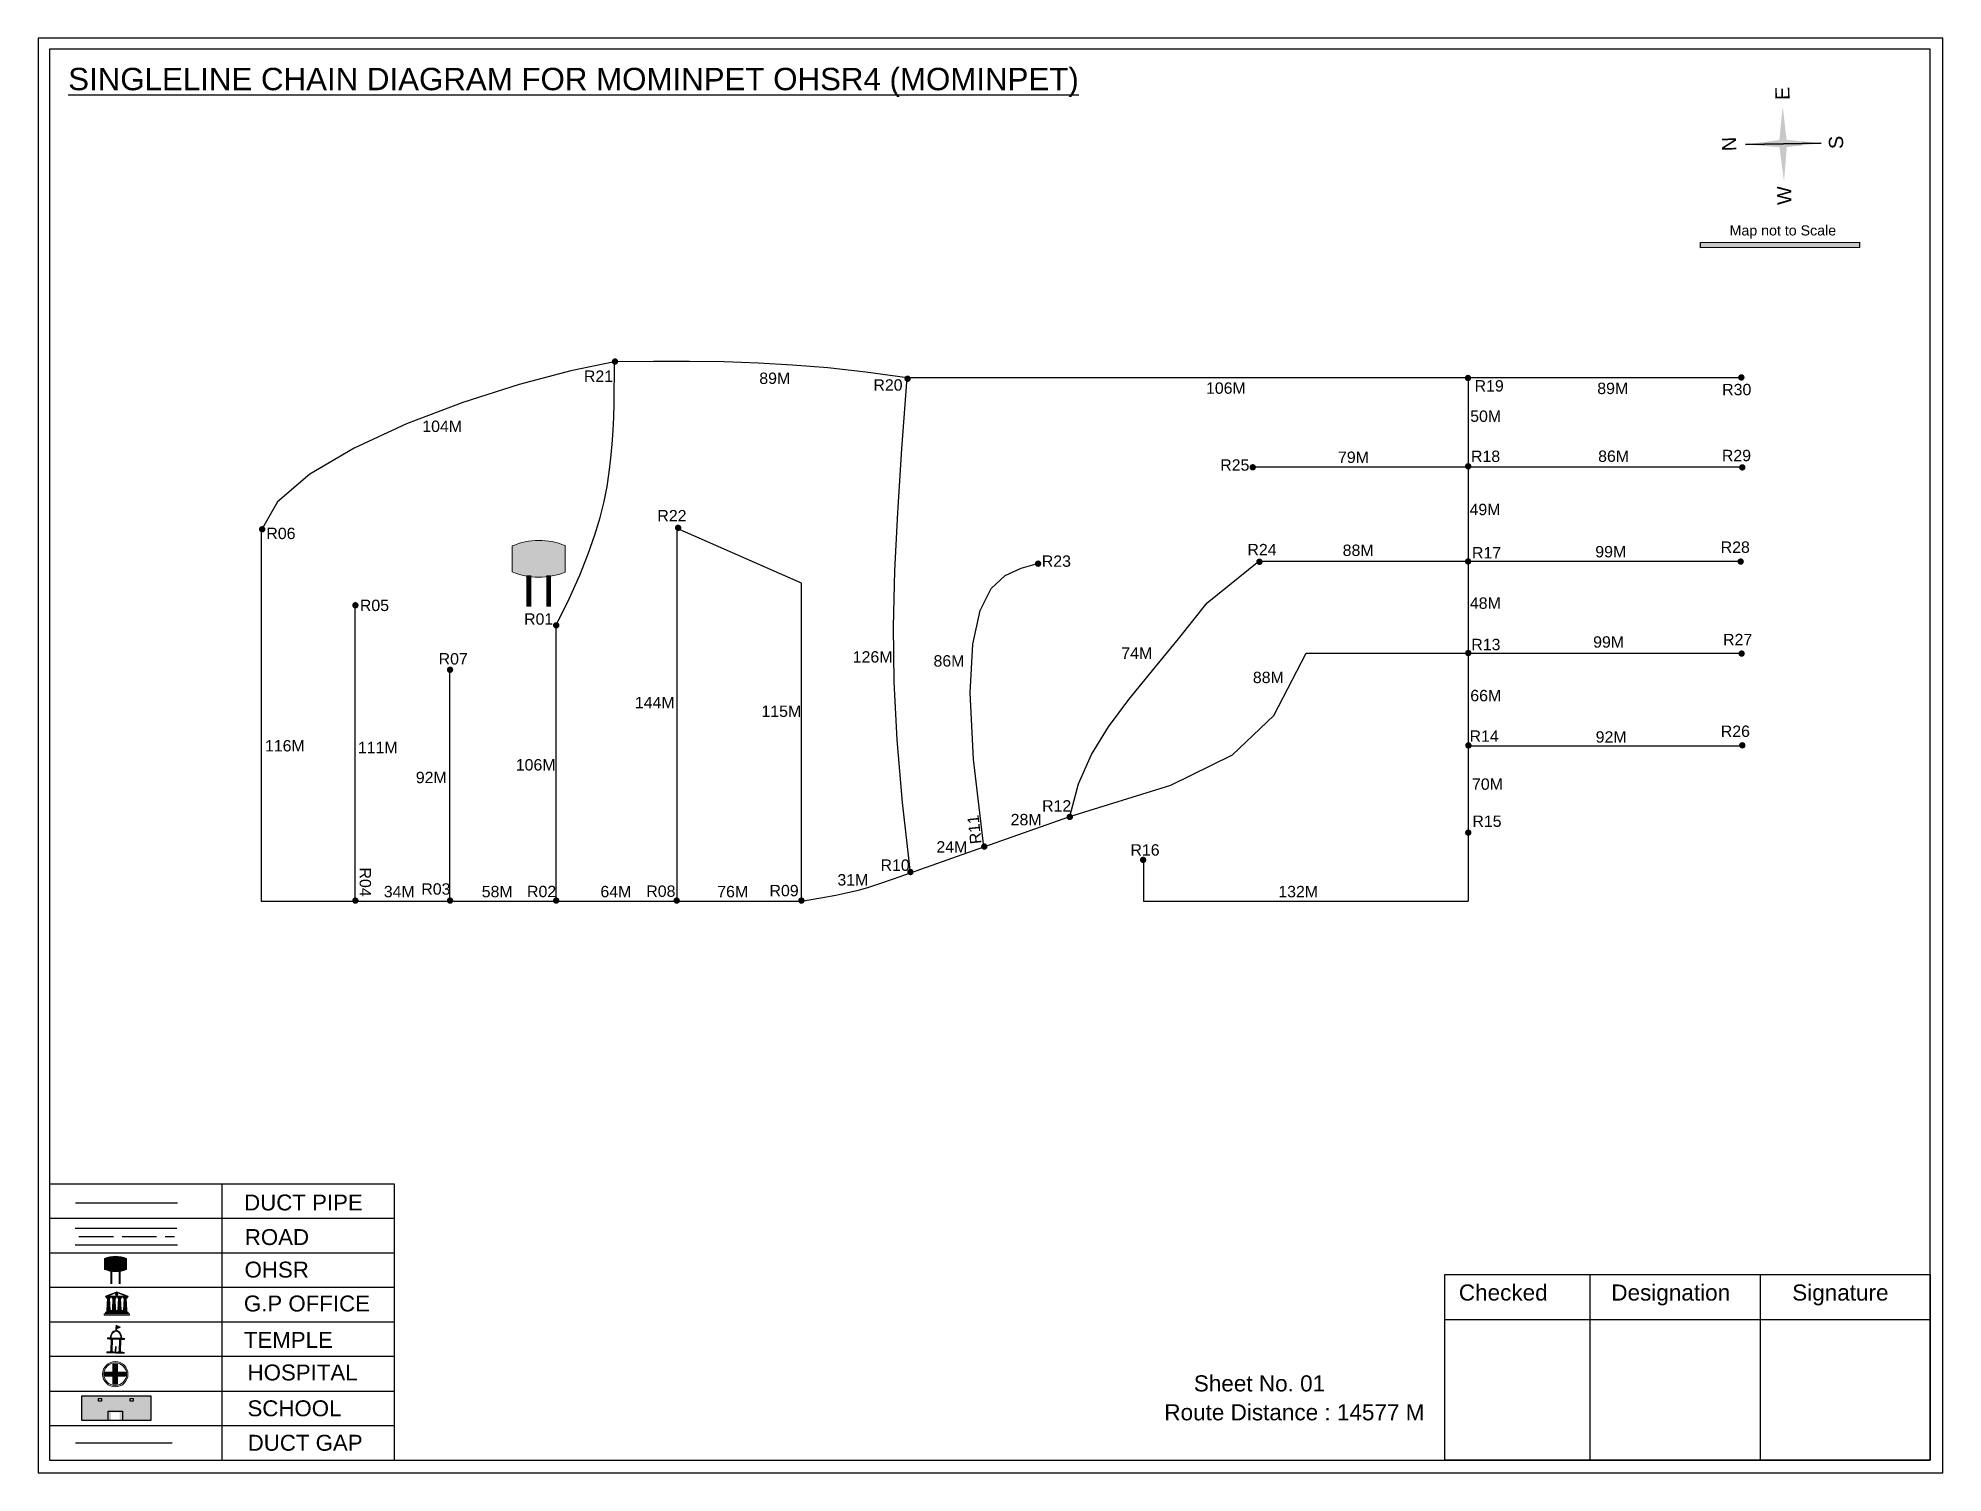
# Model space of a CAD drawing. Header units: inches. Extents: x 1446 to 12099, y 451 to 5049.
# Drawn here: x 1459 to 2123, y 2536 to 3037 of the extents above; entities that cross this region are included whole.
import ezdxf

# ---------------------------------------------------------------- set-up
doc = ezdxf.new("R2010")
doc.units = ezdxf.units.IN
doc.header["$MEASUREMENT"] = 0
doc.linetypes.add('ACAD_ISO02W100', pattern=[15, 12, -3])
doc.layers.add('LANDMARK', color=7, linetype='Continuous')
doc.layers.add('OHT', color=7, linetype='Continuous')
doc.styles.get("Standard").update_dxf_attribs({"font": 'arial.ttf'})

msp = doc.modelspace()

# ---------------------------------------------------------------- texts
at = {"color": 242, "true_color": 0xcd2027}
msp.add_text('%%USINGLELINE CHAIN DIAGRAM FOR MOMINPET OHSR4 (MOMINPET)', height=7.8, dxfattribs=at).set_placement((1469.61, 3018.4))
for s, height, rotation, p in [('E', 4.95, 91.00631, (2069.72, 3015.03)), ('N', 4.95, 91.00631, (2051.13, 2997.18)), ('S', 4.95, 91.00631, (2088.42, 2997.93)), ('W', 4.95, 91.00631, (2070.36, 2978.43)), ('R11', 3.967, 96.24196, (1788.06, 2755.7)), ('R04', 3.967, 270, (1571.22, 2747.3))]:
    msp.add_text(s, height=height, rotation=rotation).set_placement(p)
for s, height, p in [('Map not to Scale', 3.5424, (2048.81, 2967.74)), ('R21', 3.967, (1649.41, 2916.68)), ('89M', 3.967, (1710.54, 2915.96)), ('R20', 3.967, (1750.32, 2913.61)), ('106M', 3.967, (1866.27, 2912.53)), ('R19', 3.967, (1959.91, 2913.31)), ('89M', 3.967, (2002.68, 2912.42)), ('R30', 3.967, (2046.22, 2912.02)), ('104M', 3.967, (1593.06, 2899.2)), ('50M', 3.967, (1958.38, 2902.74)), ('R25', 3.967, (1871.23, 2885.7)), ('79M', 3.967, (1912.29, 2888.4)), ('R18', 3.967, (1958.66, 2888.74)), ('86M', 3.967, (2002.98, 2888.77)), ('R29', 3.967, (2046.12, 2889.01)), ('R22', 3.967, (1675.01, 2868.02)), ('49M', 3.967, (1958.15, 2870.19)), ('R06', 3.967, (1538.69, 2861.84)), ('R23', 3.967, (1809.03, 2852.17)), ('R24', 3.967, (1880.71, 2856.19)), ('88M', 3.967, (1913.92, 2855.96)), ('R17', 3.967, (1959, 2855.09)), ('99M', 3.967, (2001.98, 2855.47)), ('R28', 3.967, (2045.7, 2857.05)), ('R05', 3.967, (1571.3, 2836.75)), ('R01', 3.967, (1628.54, 2831.98)), ('48M', 3.967, (1958.27, 2837.52)), ('126M', 3.967, (1743.12, 2818.78)), ('74M', 3.967, (1836.74, 2820.08)), ('R13', 3.967, (1958.76, 2823.09)), ('99M', 3.967, (2001.24, 2823.98)), ('R27', 3.967, (2046.54, 2824.82)), ('R07', 3.967, (1598.75, 2818.11)), ('86M', 3.967, (1771.28, 2817.38)), ('88M', 3.967, (1882.61, 2811.61)), ('66M', 3.967, (1958.41, 2805.28)), ('144M', 3.967, (1667.18, 2802.86)), ('115M', 3.967, (1711.29, 2799.82)), ('R26', 3.967, (2045.74, 2792.84)), ('116M', 3.967, (1538.21, 2787.79)), ('111M', 3.967, (1570.6, 2787.18)), ('R14', 3.967, (1958.15, 2791.15)), ('92M', 3.967, (2002.12, 2790.85)), ('106M', 3.967, (1625.65, 2781.13)), ('92M', 3.967, (1590.8, 2776.72)), ('70M', 3.967, (1959, 2774.41)), ('R12', 3.967, (1809.13, 2766.82)), ('28M', 3.967, (1798.17, 2762.03)), ('R15', 3.967, (1959.14, 2761.47)), ('24M', 3.967, (1772.29, 2752.52)), ('R10', 3.967, (1752.81, 2746.14)), ('R16', 3.967, (1839.93, 2751.45)), ('31M', 3.967, (1737.77, 2741.02)), ('34M', 3.967, (1579.64, 2736.92)), ('R03', 3.967, (1592.71, 2737.83)), ('58M', 3.967, (1613.78, 2736.92)), ('R02', 3.967, (1629.57, 2736.96)), ('64M', 3.967, (1655.16, 2736.92)), ('R08', 3.967, (1671.14, 2737.06)), ('76M', 3.967, (1695.88, 2736.92)), ('R09', 3.967, (1714.1, 2737.26)), ('132M', 3.967, (1891.48, 2736.92)), ('DUCT PIPE', 5.551, (1530.95, 2627.7)), ('ROAD ', 5.551, (1531.18, 2615.63)), ('OHSR', 5.551, (1531.11, 2604.29)), ('G.P OFFICE', 5.551, (1530.86, 2592.46)), ('Checked', 5.616, (1954.42, 2596.26)), ('Designation', 5.616, (2007.57, 2596.26)), ('Signature', 5.616, (2070.64, 2596.26)), ('TEMPLE', 5.551, (1530.85, 2579.77)), ('HOSPITAL', 5.551, (1532.15, 2568.41)), ('Sheet No. 01', 5.616, (1862.02, 2564.57)), ('SCHOOL', 5.551, (1532.11, 2555.91)), ('Route Distance : 14577 M', 5.616, (1851.74, 2554.49)), ('DUCT GAP', 5.551, (1532.19, 2543.89))]:
    msp.add_text(s, height=height).set_placement(p)

# ---------------------------------------------------------------- blocks, each defined once
blk = doc.blocks.new('OHT')
at = {"linetype": 'Continuous', "lineweight": 0, "true_color": 0x0ffffc}
blk.add_hatch(color=4, dxfattribs=at).paths.add_polyline_path([(0.012, 1), (0, 1, 0.101323), (-0.4, 0.916), (-0.4, 0.525, 0.194075), (0.399, 0.521), (0.399, 0.921, 0.097877)])
at = {"color": 4, "linetype": 'Continuous', "lineweight": 0, "true_color": 0x0ffffc, "flags": 128}
for points in [[(-0.4, 0.525), (-0.4, 0.916)], [(0.399, 0.521), (0.399, 0.921)]]:
    blk.add_lwpolyline(points, dxfattribs=at)
at = {"color": 4, "linetype": 'Continuous', "lineweight": 0, "true_color": 0x0ffffc, "const_width": 0.075, "flags": 128}
for points in [[(-0.15, 0), (-0.15, 0.475)], [(0.15, 0), (0.15, 0.473)]]:
    blk.add_lwpolyline(points, dxfattribs=at)
at = {"color": 4, "linetype": 'Continuous', "lineweight": 0, "true_color": 0x0ffffc}
for centre, radius, start, end in [((0.006, -0.019), 1.019, 67.3109, 113.4711), ((0.004, 1.513), 1.068, 247.7682, 291.7007)]:
    blk.add_arc(centre, radius, start, end, dxfattribs=at)
blk = doc.blocks.new('Government_Office')
at = {"linetype": 'Continuous', "lineweight": 0, "true_color": 0xff0000}
h = blk.add_hatch(color=1, dxfattribs=at)
h.paths.add_polyline_path([(0.44, 0.72), (0.45, 0.75), (0, 0.93), (-0.45, 0.75), (-0.44, 0.72)])
h.paths.add_polyline_path([(0.355, 0.75), (-0.355, 0.75), (0, 0.9)], flags=16)
h.paths.add_polyline_path([(0, 0.778, -1), (0, 0.872, -1)], flags=0)
h = blk.add_hatch(color=1, dxfattribs=at)
edge = h.paths.add_edge_path()
edge.add_arc((0, 0.825), 0.0467, 90, 270)
edge.add_arc((0, 0.825), 0.0467, 270, 450)
for points in [[(-0.5, 0.05), (0.5, 0.05), (0.5, 0), (-0.5, 0)], [(-0.45, 0.075), (-0.45, 0.12), (0.45, 0.12), (0.45, 0.075)], [(-0.4, 0.14), (-0.4, 0.18), (0.4, 0.18), (0.4, 0.14)]]:
    blk.add_hatch(color=1, dxfattribs=at).paths.add_polyline_path(points)
h = blk.add_hatch(color=1, dxfattribs=at)
edge = h.paths.add_edge_path()
edge.add_line((-0.27, 0.195), (-0.295, 0.675))
edge.add_line((-0.295, 0.675), (-0.29, 0.675))
edge.add_arc((-0.278, 0.688), 0.0176, 225.30401, 441.56588)
edge.add_line((-0.275, 0.705), (-0.395, 0.705))
edge.add_arc((-0.392, 0.688), 0.0176, 98.43412, 314.69599)
edge.add_line((-0.38, 0.675), (-0.375, 0.675))
edge.add_line((-0.375, 0.675), (-0.4, 0.195))
edge.add_line((-0.4, 0.195), (-0.27, 0.195))
h = blk.add_hatch(color=1, dxfattribs=at)
edge = h.paths.add_edge_path()
edge.add_line((-0.047, 0.195), (-0.072, 0.675))
edge.add_line((-0.072, 0.675), (-0.067, 0.675))
edge.add_arc((-0.054, 0.688), 0.0176, 225.30401, 441.56588)
edge.add_line((-0.052, 0.705), (-0.172, 0.705))
edge.add_arc((-0.169, 0.688), 0.0176, 98.43412, 314.69599)
edge.add_line((-0.157, 0.675), (-0.152, 0.675))
edge.add_line((-0.152, 0.675), (-0.177, 0.195))
edge.add_line((-0.177, 0.195), (-0.047, 0.195))
h = blk.add_hatch(color=1, dxfattribs=at)
edge = h.paths.add_edge_path()
edge.add_line((0.177, 0.195), (0.152, 0.675))
edge.add_line((0.152, 0.675), (0.157, 0.675))
edge.add_arc((0.169, 0.688), 0.0176, 225.30401, 441.56588)
edge.add_line((0.172, 0.705), (0.052, 0.705))
edge.add_arc((0.054, 0.688), 0.0176, 98.43412, 314.69599)
edge.add_line((0.067, 0.675), (0.072, 0.675))
edge.add_line((0.072, 0.675), (0.047, 0.195))
edge.add_line((0.047, 0.195), (0.177, 0.195))
h = blk.add_hatch(color=1, dxfattribs=at)
edge = h.paths.add_edge_path()
edge.add_line((0.4, 0.195), (0.375, 0.675))
edge.add_line((0.375, 0.675), (0.38, 0.675))
edge.add_arc((0.392, 0.688), 0.0176, 225.30401, 441.56588)
edge.add_line((0.395, 0.705), (0.275, 0.705))
edge.add_arc((0.278, 0.688), 0.0176, 98.43412, 314.69599)
edge.add_line((0.29, 0.675), (0.295, 0.675))
edge.add_line((0.295, 0.675), (0.27, 0.195))
edge.add_line((0.27, 0.195), (0.4, 0.195))
at = {"color": 1, "linetype": 'Continuous', "lineweight": 0, "true_color": 0xff0000, "flags": 128}
for points in [[(-0.45, 0.75), (-0.44, 0.72), (0.44, 0.72), (0.45, 0.75), (0, 0.93)], [(-0.355, 0.75), (0.355, 0.75), (0, 0.9)], [(-0.5, 0.05), (0.5, 0.05), (0.5, 0), (-0.5, 0)], [(-0.45, 0.075), (-0.45, 0.12), (0.45, 0.12), (0.45, 0.075)], [(-0.4, 0.14), (-0.4, 0.18), (0.4, 0.18), (0.4, 0.14)]]:
    blk.add_lwpolyline(points, close=True, dxfattribs=at)
for points in [[(0, 0.872, 1), (0, 0.778, 1)], [(-0.27, 0.195), (-0.295, 0.675), (-0.29, 0.675, 1.379694), (-0.275, 0.705), (-0.395, 0.705, 1.379694), (-0.38, 0.675), (-0.375, 0.675), (-0.4, 0.195)], [(-0.047, 0.195), (-0.072, 0.675), (-0.067, 0.675, 1.379694), (-0.052, 0.705), (-0.172, 0.705, 1.379694), (-0.157, 0.675), (-0.152, 0.675), (-0.177, 0.195)], [(0.177, 0.195), (0.152, 0.675), (0.157, 0.675, 1.379694), (0.172, 0.705), (0.052, 0.705, 1.379694), (0.067, 0.675), (0.072, 0.675), (0.047, 0.195)], [(0.4, 0.195), (0.375, 0.675), (0.38, 0.675, 1.379694), (0.395, 0.705), (0.275, 0.705, 1.379694), (0.29, 0.675), (0.295, 0.675), (0.27, 0.195)]]:
    blk.add_lwpolyline(points, format="xyb", close=True, dxfattribs=at)
blk = doc.blocks.new('Temple')
at = {"linetype": 'Continuous', "lineweight": 0, "true_color": 0xff0000}
h = blk.add_hatch(color=1, dxfattribs=at)
edge = h.paths.add_edge_path()
edge.add_line((0.175, 0.49), (0.225, 0.49))
edge.add_line((0.225, 0.49), (0.225, 0.497))
edge.add_line((0.225, 0.497), (0.307, 0.497))
edge.add_line((0.307, 0.497), (0.307, 0.533))
edge.add_line((0.307, 0.533), (0.257, 0.533))
edge.add_line((0.257, 0.533), (0.257, 0.54))
edge.add_line((0.257, 0.54), (0.2, 0.54))
edge.add_spline(control_points=[(0.2, 0.54), (0.2, 0.589), (0.19, 0.638), (0.142, 0.743), (0.092, 0.79), (0.027, 0.805), (0.02, 0.806), (0.012, 0.806)], knot_values=[4.712389, 4.712389, 4.712389, 4.712389, 5.278166, 5.278166, 6.117402, 6.117402, 6.223801, 6.223801, 6.223801, 6.223801], degree=3, periodic=0)
edge.add_line((0.012, 0.806), (0.012, 0.79))
edge.add_line((0.012, 0.79), (-0.012, 0.79))
edge.add_line((-0.012, 0.79), (-0.012, 0.806))
edge.add_spline(control_points=[(-0.012, 0.806), (-0.055, 0.802), (-0.096, 0.781), (-0.171, 0.699), (-0.197, 0.628), (-0.2, 0.55), (-0.2, 0.545), (-0.2, 0.54)], knot_values=[6.343965, 6.343965, 6.343965, 6.343965, 6.956638, 6.956638, 7.795874, 7.795874, 7.853982, 7.853982, 7.853982, 7.853982], degree=3, periodic=0)
edge.add_line((-0.2, 0.54), (-0.257, 0.54))
edge.add_line((-0.257, 0.54), (-0.257, 0.533))
edge.add_line((-0.257, 0.533), (-0.307, 0.533))
edge.add_line((-0.307, 0.533), (-0.307, 0.497))
edge.add_line((-0.307, 0.497), (-0.225, 0.497))
edge.add_line((-0.225, 0.497), (-0.225, 0.49))
edge.add_line((-0.225, 0.49), (-0.175, 0.49))
edge.add_line((-0.175, 0.49), (-0.175, 0.07))
edge.add_arc((-0.205, 0.07), 0.03, -90, 0, ccw=False)
edge.add_line((-0.205, 0.04), (-0.257, 0.04))
edge.add_line((-0.257, 0.04), (-0.257, 0.033))
edge.add_line((-0.257, 0.033), (-0.307, 0.033))
edge.add_line((-0.307, 0.033), (-0.307, 0))
edge.add_line((-0.307, 0), (0.307, 0))
edge.add_line((0.307, 0), (0.307, 0.033))
edge.add_line((0.307, 0.033), (0.257, 0.033))
edge.add_line((0.257, 0.033), (0.257, 0.04))
edge.add_line((0.257, 0.04), (0.205, 0.04))
edge.add_arc((0.205, 0.07), 0.03, 180, 270, ccw=False)
edge.add_line((0.175, 0.07), (0.175, 0.49))
h.paths.add_polyline_path([(0.125, 0.07, -0.414214), (0.095, 0.04), (0.05, 0.04), (0.05, 0.033), (-0.05, 0.033), (-0.05, 0.04), (-0.095, 0.04, -0.414214), (-0.125, 0.07), (-0.125, 0.497), (0.125, 0.497)], flags=16)
edge = h.paths.add_edge_path(flags=16)
edge.add_ellipse((0, 0.54), major_axis=(0, 0.242), ratio=0.722808, start_angle=270, end_angle=450, ccw=False)
edge.add_line((0.175, 0.54), (-0.175, 0.54))
h.paths.add_polyline_path([(0.012, 0.23), (0.012, 0.07), (-0.012, 0.07), (-0.012, 0.23)], flags=0)
h = blk.add_hatch(color=1, dxfattribs=at)
edge = h.paths.add_edge_path()
edge.add_line((0.012, 0.857), (0, 0.85))
edge.add_line((0, 0.85), (-0.003, 0.925))
edge.add_line((-0.003, 0.925), (-0.012, 0.925))
edge.add_line((-0.012, 0.925), (-0.012, 0.806))
edge.add_spline(control_points=[(-0.012, 0.806), (-0.004, 0.807), (0.004, 0.807), (0.012, 0.806)], knot_values=[6.223801, 6.223801, 6.223801, 6.223801, 6.343965, 6.343965, 6.343965, 6.343965], degree=3, periodic=0)
edge.add_line((0.012, 0.806), (0.012, 0.857))
h = blk.add_hatch(color=1, dxfattribs=at)
edge = h.paths.add_edge_path()
edge.add_line((0.012, 0.79), (0.012, 0.806))
edge.add_spline(control_points=[(0.012, 0.806), (0.004, 0.807), (-0.004, 0.807), (-0.012, 0.806)], knot_values=[6.223801, 6.223801, 6.223801, 6.223801, 6.343965, 6.343965, 6.343965, 6.343965], degree=3, periodic=0)
edge.add_line((-0.012, 0.806), (-0.012, 0.79))
edge.add_line((-0.012, 0.79), (0.012, 0.79))
at = {"linetype": 'Continuous', "lineweight": 0, "true_color": 0xe66000}
blk.add_hatch(color=32, dxfattribs=at).paths.add_polyline_path([(-0.006, 1), (0.147, 0.931), (0, 0.85)])
at = {"color": 1, "linetype": 'Continuous', "lineweight": 0, "true_color": 0xff0000, "flags": 128}
for points in [[(0.012, 0.925), (-0.012, 0.925), (-0.012, 0.79), (0.012, 0.79)], [(0.012, 0.23), (-0.012, 0.23), (-0.012, 0.07), (0.012, 0.07)]]:
    blk.add_lwpolyline(points, close=True, dxfattribs=at)
at = {"color": 32, "linetype": 'Continuous', "lineweight": 0, "true_color": 0xe66000, "flags": 128}
blk.add_lwpolyline([(-0.006, 1), (0.147, 0.931), (0, 0.85), (-0.006, 1)], dxfattribs=at)
at = {"color": 1, "linetype": 'Continuous', "lineweight": 0, "true_color": 0xff0000, "flags": 128}
blk.add_lwpolyline([(0.2, 0.54), (0.257, 0.54), (0.257, 0.533), (0.307, 0.533), (0.307, 0.497), (0.225, 0.497), (0.225, 0.49), (0.175, 0.49), (0.175, 0.07, 0.414214), (0.205, 0.04), (0.257, 0.04), (0.257, 0.033), (0.307, 0.033), (0.307, 0), (-0.307, 0), (-0.307, 0.033), (-0.257, 0.033), (-0.257, 0.04), (-0.205, 0.04, 0.414214), (-0.175, 0.07), (-0.175, 0.49), (-0.225, 0.49), (-0.225, 0.497), (-0.307, 0.497), (-0.307, 0.533), (-0.257, 0.533), (-0.257, 0.54), (-0.2, 0.54)], format="xyb", dxfattribs=at)
blk.add_lwpolyline([(-0.175, 0.54), (0.175, 0.54)], dxfattribs=at)
blk.add_lwpolyline([(0.125, 0.497), (0.125, 0.07, -0.414214), (0.095, 0.04), (0.05, 0.04), (0.05, 0.033), (-0.05, 0.033), (-0.05, 0.04), (-0.095, 0.04, -0.414214), (-0.125, 0.07), (-0.125, 0.497)], format="xyb", close=True, dxfattribs=at)
at = {"color": 1, "linetype": 'Continuous', "lineweight": 0, "true_color": 0xff0000}
blk.add_ellipse((0, 0.54), major_axis=(0, 0.242), ratio=0.722808, start_param=4.712389, end_param=7.853982, dxfattribs=at)
blk.add_open_spline([(0.2, 0.54), (0.2, 0.589), (0.19, 0.638), (0.142, 0.743), (0.092, 0.79), (-0.023, 0.816), (-0.085, 0.794), (-0.171, 0.699), (-0.197, 0.628), (-0.2, 0.55), (-0.2, 0.545), (-0.2, 0.54)], degree=3, knots=[4.712389, 4.712389, 4.712389, 4.712389, 5.278166, 5.278166, 6.117402, 6.117402, 6.956638, 6.956638, 7.795874, 7.795874, 7.853982, 7.853982, 7.853982, 7.853982], dxfattribs=at)
blk = doc.blocks.new('*U21')
at = {"color": 0, "linetype": 'ACAD_ISO02W100', "transparency": 16777216}
blk.add_line((-16.47, 0), (16.78, 0), dxfattribs=at)
blk = doc.blocks.new('Hospital')
at = {"linetype": 'Continuous', "lineweight": 0, "true_color": 0x000000}
h = blk.add_hatch(color=18, dxfattribs=at)
h.paths.add_polyline_path([(-0.5, 0, 1), (0.5, 0, 1)])
h.paths.add_polyline_path([(0.446, 0, -1), (-0.446, 0, -1)], flags=16)
at = {"linetype": 'Continuous', "true_color": 0xff0000}
blk.add_hatch(color=1, dxfattribs=at).paths.add_polyline_path([(-0.394, 0.08), (-0.08, 0.08), (-0.08, 0.394), (0.08, 0.394), (0.08, 0.08), (0.394, 0.08), (0.394, -0.08), (0.08, -0.08), (0.08, -0.394), (-0.08, -0.394), (-0.08, -0.08), (-0.394, -0.08)])
at = {"color": 1, "linetype": 'Continuous', "true_color": 0xff0000, "flags": 128}
blk.add_lwpolyline([(-0.394, 0.08), (-0.08, 0.08), (-0.08, 0.394), (0.08, 0.394), (0.08, 0.08), (0.394, 0.08), (0.394, -0.08), (0.08, -0.08), (0.08, -0.394), (-0.08, -0.394), (-0.08, -0.08), (-0.394, -0.08)], close=True, dxfattribs=at)
at = {"color": 18, "linetype": 'Continuous', "lineweight": 0, "true_color": 0x000000}
for radius in [0.5, 0.446]:
    blk.add_circle((0, 0), radius, dxfattribs=at)

# ---------------------------------------------------------------- hatches: boundary and pattern name
at = {"true_color": 0x0093dd}
h = msp.add_hatch(color=142, dxfattribs=at)
h.dxf.hatch_style = 1
h.paths.add_polyline_path([(2038.63, 2965.24), (2038.63, 2963.39), (2094.14, 2963.52), (2094.14, 2965.36)])
at = {"ltscale": 0.5}
h = msp.add_hatch(color=5, dxfattribs=at)
h.dxf.hatch_style = 1
h.paths.add_polyline_path([(1661.36, 2923.77, 1), (1659.12, 2923.77, 1)])
h = msp.add_hatch(color=5, dxfattribs=at)
h.dxf.hatch_style = 1
h.paths.add_polyline_path([(1763.36, 2917.77, 1), (1761.12, 2917.77, 1)])
h = msp.add_hatch(color=5, dxfattribs=at)
h.dxf.hatch_style = 1
h.paths.add_polyline_path([(1958.74, 2918.03, 1), (1956.5, 2918.03, 1)])
h = msp.add_hatch(color=5, dxfattribs=at)
h.dxf.hatch_style = 1
h.paths.add_polyline_path([(2054.03, 2918.22, 1), (2051.79, 2918.22, 1)])
h = msp.add_hatch(color=5, dxfattribs=at)
h.dxf.hatch_style = 1
h.paths.add_polyline_path([(1883.7, 2886.89, 1), (1881.45, 2886.89, 1)])
h = msp.add_hatch(color=5, dxfattribs=at)
h.dxf.hatch_style = 1
h.paths.add_polyline_path([(1958.8, 2887.24, 1), (1956.55, 2887.24, 1)])
h = msp.add_hatch(color=5, dxfattribs=at)
h.dxf.hatch_style = 1
h.paths.add_polyline_path([(2054.35, 2886.85, 1), (2052.11, 2886.85, 1)])
h = msp.add_hatch(color=5, dxfattribs=at)
h.dxf.hatch_style = 1
h.paths.add_polyline_path([(1538.36, 2865.27, 1), (1536.12, 2865.27, 1)])
h = msp.add_hatch(color=5, dxfattribs=at)
h.dxf.hatch_style = 1
h.paths.add_polyline_path([(1683.36, 2865.77, 1), (1681.12, 2865.77, 1)])
h = msp.add_hatch(color=5, dxfattribs=at)
h.dxf.hatch_style = 1
h.paths.add_polyline_path([(1808.86, 2853.27, 1), (1806.62, 2853.27, 1)])
h = msp.add_hatch(color=5, dxfattribs=at)
h.dxf.hatch_style = 1
h.paths.add_polyline_path([(1886.02, 2853.93, 1), (1883.77, 2853.93, 1)])
h = msp.add_hatch(color=5, dxfattribs=at)
h.dxf.hatch_style = 1
h.paths.add_polyline_path([(1958.77, 2854.05, 1), (1956.53, 2854.05, 1)])
h = msp.add_hatch(color=5, dxfattribs=at)
h.dxf.hatch_style = 1
h.paths.add_polyline_path([(2053.79, 2854.01, 1), (2051.55, 2854.01, 1)])
h = msp.add_hatch(color=5, dxfattribs=at)
h.dxf.hatch_style = 1
h.paths.add_polyline_path([(1570.86, 2838.77, 1), (1568.62, 2838.77, 1)])
h = msp.add_hatch(color=5, dxfattribs=at)
h.dxf.hatch_style = 1
h.paths.add_polyline_path([(1640.86, 2831.77, 1), (1638.62, 2831.77, 1)])
h = msp.add_hatch(color=5, dxfattribs=at)
h.dxf.hatch_style = 1
h.paths.add_polyline_path([(1958.84, 2822.11, 1), (1956.59, 2822.11, 1)])
h = msp.add_hatch(color=5, dxfattribs=at)
h.dxf.hatch_style = 1
h.paths.add_polyline_path([(2054.12, 2821.92, 1), (2051.88, 2821.92, 1)])
h = msp.add_hatch(color=5, dxfattribs=at)
h.dxf.hatch_style = 1
h.paths.add_polyline_path([(1603.86, 2816.27, 1), (1601.62, 2816.27, 1)])
h = msp.add_hatch(color=5, dxfattribs=at)
h.dxf.hatch_style = 1
h.paths.add_polyline_path([(1958.88, 2789.87, 1), (1956.63, 2789.87, 1)])
h = msp.add_hatch(color=5, dxfattribs=at)
h.dxf.hatch_style = 1
h.paths.add_polyline_path([(2054.36, 2789.92, 1), (2052.11, 2789.92, 1)])
h = msp.add_hatch(color=5, dxfattribs=at)
h.dxf.hatch_style = 1
h.paths.add_polyline_path([(1819.92, 2764.95, 1), (1817.67, 2764.95, 1)])
h = msp.add_hatch(color=5, dxfattribs=at)
h.dxf.hatch_style = 1
h.paths.add_polyline_path([(1958.81, 2759.48, 1), (1956.57, 2759.48, 1)])
h = msp.add_hatch(color=5, dxfattribs=at)
h.dxf.hatch_style = 1
h.paths.add_polyline_path([(1790.11, 2754.62, 1), (1787.86, 2754.62, 1)])
h = msp.add_hatch(color=5, dxfattribs=at)
h.dxf.hatch_style = 1
h.paths.add_polyline_path([(1845.48, 2749.97, 1), (1843.24, 2749.97, 1)])
h = msp.add_hatch(color=5, dxfattribs=at)
h.dxf.hatch_style = 1
h.paths.add_polyline_path([(1764.34, 2745.71, 1), (1762.1, 2745.71, 1)])
h = msp.add_hatch(color=5, dxfattribs=at)
h.dxf.hatch_style = 1
h.paths.add_polyline_path([(1570.86, 2735.77, 1), (1568.62, 2735.77, 1)])
h = msp.add_hatch(color=5, dxfattribs=at)
h.dxf.hatch_style = 1
h.paths.add_polyline_path([(1603.86, 2735.77, 1), (1601.62, 2735.77, 1)])
h = msp.add_hatch(color=5, dxfattribs=at)
h.dxf.hatch_style = 1
h.paths.add_polyline_path([(1640.86, 2735.77, 1), (1638.62, 2735.77, 1)])
h = msp.add_hatch(color=5, dxfattribs=at)
h.dxf.hatch_style = 1
h.paths.add_polyline_path([(1682.86, 2735.77, 1), (1680.62, 2735.77, 1)])
h = msp.add_hatch(color=5, dxfattribs=at)
h.dxf.hatch_style = 1
h.paths.add_polyline_path([(1726.36, 2735.77, 1), (1724.12, 2735.77, 1)])
at = {"true_color": 0xc8c92d}
h = msp.add_hatch(color=52, dxfattribs=at)
h.dxf.hatch_style = 1
h.paths.add_polyline_path([(1479.16, 2563.06), (1474.39, 2563.06), (1474.39, 2554.48), (1479.16, 2554.48)])
h.paths.add_polyline_path([(1498.38, 2563.06), (1493.61, 2563.06), (1493.61, 2554.48), (1498.38, 2554.48)])
at = {"true_color": 0x22346e}
h = msp.add_hatch(color=159, dxfattribs=at)
h.dxf.hatch_style = 1
h.paths.add_polyline_path([(1493.61, 2563.06), (1479.16, 2563.06), (1479.16, 2554.48), (1484.58, 2554.48), (1484.58, 2557.29), (1487.56, 2557.29), (1487.56, 2554.48), (1493.61, 2554.48)])
h.paths.add_polyline_path([(1481.22, 2561.15), (1480.16, 2561.15), (1480.16, 2562.12), (1481.22, 2562.12)], flags=16)
h.paths.add_polyline_path([(1491.18, 2561.15), (1491.18, 2562.12), (1492.24, 2562.12), (1492.24, 2561.15)], flags=16)

# ---------------------------------------------------------------- linework, layer by layer
for p, q in [((2080.7, 2999.94), (2054.4, 2999.48)), ((2054.4, 2999.48), (2080.7, 2999.94)), ((2080.7, 2999.94), (2054.4, 2999.48)), ((2067.57, 2999.71), (2080.7, 2999.94)), ((1523.18, 2636.86), (1523.18, 2540.64)), ((1583.32, 2624.83), (1463.04, 2624.83)), ((1472.05, 2621.51), (1507.54, 2621.51)), ((1583.32, 2612.81), (1463.04, 2612.81)), ((1472.05, 2615.7), (1507.72, 2615.7)), ((1583.32, 2600.78), (1463.04, 2600.78)), ((1583.32, 2588.75), (1463.04, 2588.75)), ((1583.32, 2576.72), (1463.04, 2576.72)), ((1463.04, 2564.7), (1583.32, 2564.7)), ((1463.04, 2552.67), (1583.32, 2552.67)), ((1463.04, 2542.11), (1463.04, 2541.18)), ((1463.04, 2541.18), (1463.04, 2540.64))]:
    msp.add_line(p, q)
at = {"color": 1}
msp.add_line((2054.4, 2999.48), (2067.56, 2999.71), dxfattribs=at)
at = {"color": 5}
for p, q in [((1957.68, 2918.13), (1957.68, 2735.56)), ((1882.6, 2887), (2053.03, 2887)), ((1536.93, 2864.87), (1536.93, 2735.56)), ((1681.93, 2735.56), (1681.93, 2865.49)), ((1725.28, 2846.42), (1681.93, 2865.49)), ((1725.28, 2735.56), (1725.28, 2846.42)), ((1569.68, 2735.56), (1569.68, 2839.27)), ((1602.7, 2735.56), (1602.7, 2816.41)), ((1957.68, 2789.76), (2053.03, 2789.76))]:
    msp.add_line(p, q, dxfattribs=at)
at = {"color": 242, "true_color": 0xcd2027}
for p, q in [((2000.12, 2605.36), (2000.12, 2540.59)), ((2059.47, 2605.36), (2059.47, 2540.59)), ((1949.59, 2589.67), (2118.68, 2589.67))]:
    msp.add_line(p, q, dxfattribs=at)
for points in [[(1459.12, 3036.58), (1459.12, 2536.15), (2123.17, 2536.15), (2123.17, 3036.58)], [(1463.04, 3032.75), (1463.04, 2540.64), (2118.68, 2540.64), (2118.68, 3032.75)], [(1463.04, 2540.64), (1583.32, 2540.64), (1583.32, 2636.86), (1463.04, 2636.86), (1463.04, 2541.58)], [(1498.43, 2563.06), (1498.43, 2554.48), (1474.39, 2554.48), (1474.39, 2563.06)], [(1481.22, 2562.12), (1481.22, 2561.15), (1480.16, 2561.15), (1480.16, 2562.12)], [(1491.18, 2561.15), (1491.18, 2562.12), (1492.24, 2562.12), (1492.24, 2561.15)]]:
    msp.add_lwpolyline(points, close=True)
at = {"color": 142, "true_color": 0x0093dd}
msp.add_lwpolyline([(2094.14, 2963.52), (2038.63, 2963.39), (2038.63, 2965.24), (2094.14, 2965.36), (2094.14, 2963.52)], dxfattribs=at)
at = {"color": 5}
for points in [[(2053.03, 2918.13), (1957.68, 2918.13), (1762.06, 2918.13), (1747.67, 2920.07), (1734.46, 2921.52), (1722.06, 2922.55), (1710.13, 2923.22), (1698.32, 2923.61), (1686.26, 2923.77), (1673.61, 2923.78), (1660.04, 2923.69), (1644.87, 2920.56), (1626.79, 2915.75), (1607.21, 2909.5), (1587.58, 2902.04), (1569.3, 2893.61), (1553.82, 2884.45), (1542.55, 2874.79), (1536.93, 2864.87)], [(1639.78, 2735.56), (1639.78, 2831.81), (1644.26, 2841.02), (1647.93, 2849.26), (1650.9, 2856.65), (1653.25, 2863.32), (1655.06, 2869.38), (1656.43, 2874.97), (1657.46, 2880.2), (1658.23, 2885.21), (1658.82, 2890.1), (1659.26, 2894.91), (1659.58, 2899.68), (1659.79, 2904.42), (1659.92, 2909.16), (1659.99, 2913.94), (1660.01, 2918.77), (1660.01, 2923.69)], [(1763.27, 2745.43), (1760.46, 2769.94), (1758.6, 2791.85), (1757.61, 2812.05), (1757.38, 2831.41), (1757.81, 2850.82), (1758.8, 2871.16), (1760.25, 2893.3), (1762.06, 2918.13)], [(1788.85, 2754.51), (1785.26, 2785.07), (1784.08, 2808.28), (1784.94, 2825.22), (1787.5, 2836.96), (1791.4, 2844.58), (1796.28, 2849.13), (1801.79, 2851.69), (1807.57, 2853.33)], [(1818.77, 2765.13), (1821.84, 2776.43), (1826.4, 2786.66), (1832.3, 2796.33), (1839.4, 2805.94), (1847.58, 2816.02), (1856.7, 2827.08), (1866.63, 2839.63), (1884.68, 2854.18), (2053.03, 2854.18)], [(1536.93, 2735.56), (1569.68, 2735.56), (1602.7, 2735.56), (1639.78, 2735.56), (1681.93, 2735.56), (1725.28, 2735.56), (1731.96, 2736.73), (1737.19, 2737.68), (1741.43, 2738.54), (1745.11, 2739.42), (1748.7, 2740.43), (1752.62, 2741.69), (1757.33, 2743.32), (1763.27, 2745.43), (1788.85, 2754.51), (1818.77, 2765.13), (1854.07, 2776.02), (1875.53, 2786.61), (1889.92, 2800.31), (1901.19, 2822.08), (2053.03, 2822.08)], [(1844.45, 2750.01), (1844.45, 2735.56), (1957.68, 2735.56)]]:
    msp.add_lwpolyline(points, dxfattribs=at)
at = {"color": 242, "true_color": 0xcd2027}
msp.add_lwpolyline([(2118.68, 2540.59), (1949.59, 2540.59), (1949.59, 2605.36), (2118.68, 2605.36)], close=True, dxfattribs=at)
msp.add_lwpolyline([(1483.55, 2554.48), (1483.55, 2557.65), (1488.6, 2557.65), (1488.6, 2554.48)])
for points in [[(2068.84, 2999.74), (2066.03, 2999.69), (2067.32, 3012.86)], [(2068.84, 2999.74), (2066.03, 2999.69), (2067.32, 3012.86)], [(2068.85, 2999.74), (2066.03, 2999.69), (2067.78, 2986.56)], [(2068.85, 2999.74), (2066.03, 2999.69), (2067.78, 2986.56)], [(2067.58, 2998.41), (2067.53, 3001.23), (2080.7, 2999.94)], [(2067.58, 2998.41), (2067.53, 3001.23), (2080.7, 2999.94)]]:
    msp.add_solid(points)
at = {"color": 1}
msp.add_solid([(2067.58, 2998.41), (2067.53, 3001.23), (2054.4, 2999.48)], dxfattribs=at)
msp.add_solid([(2067.58, 2998.41), (2067.53, 3001.23), (2054.4, 2999.48)], dxfattribs=at)
at = {"layer": 'OHT', "color": 5}
msp.add_line((1472.18, 2630.31), (1507.67, 2630.31), dxfattribs=at)
at = {"layer": 'OHT', "color": 1}
msp.add_line((1472.18, 2546.65), (1505.9, 2546.65), dxfattribs=at)

# ---------------------------------------------------------------- block references
at = {"linetype": 'ACAD_ISO02W100'}
msp.add_blockref('*U21', (1489.84, 2618.6), dxfattribs=at)
at = {"layer": 'LANDMARK'}
for name, p, xscale, yscale, zscale in [('Government_Office', (1486.56, 2591.18), 8.755020913111178, 8.755020913111178, 8.755020913111178), ('Hospital', (1486.03, 2570.56), 8.829703578239085, 8.829703578239085, 8.829703578239085)]:
    msp.add_blockref(name, p, dxfattribs=dict(at, xscale=xscale, yscale=yscale, zscale=zscale))
at = {"layer": 'LANDMARK', "xscale": 9.762966276306745, "yscale": 9.762966276306745, "zscale": 9.762966276306745, "rotation": 358.3713438591284}
msp.add_blockref('Temple', (1486.12, 2577.94), dxfattribs=at)
at = {"layer": 'OHT'}
for p, xscale, yscale, zscale in [((1633.65, 2838.28), 23.11072127339519, 23.11072127339519, 23.11072127339519), ((1486.11, 2602.09), 9.629467197247994, 9.629467197247994, 9.629467197247994)]:
    msp.add_blockref('OHT', p, dxfattribs=dict(at, xscale=xscale, yscale=yscale, zscale=zscale))

msp.set_redraw_order([(e.dxf.handle, doc.entitydb.next_handle()) for e in msp.query("TEXT MTEXT ATTDEF DIMENSION ARC_DIMENSION")])  # texts and dimensions are drawn at this point

doc.saveas('drawing.dxf')
